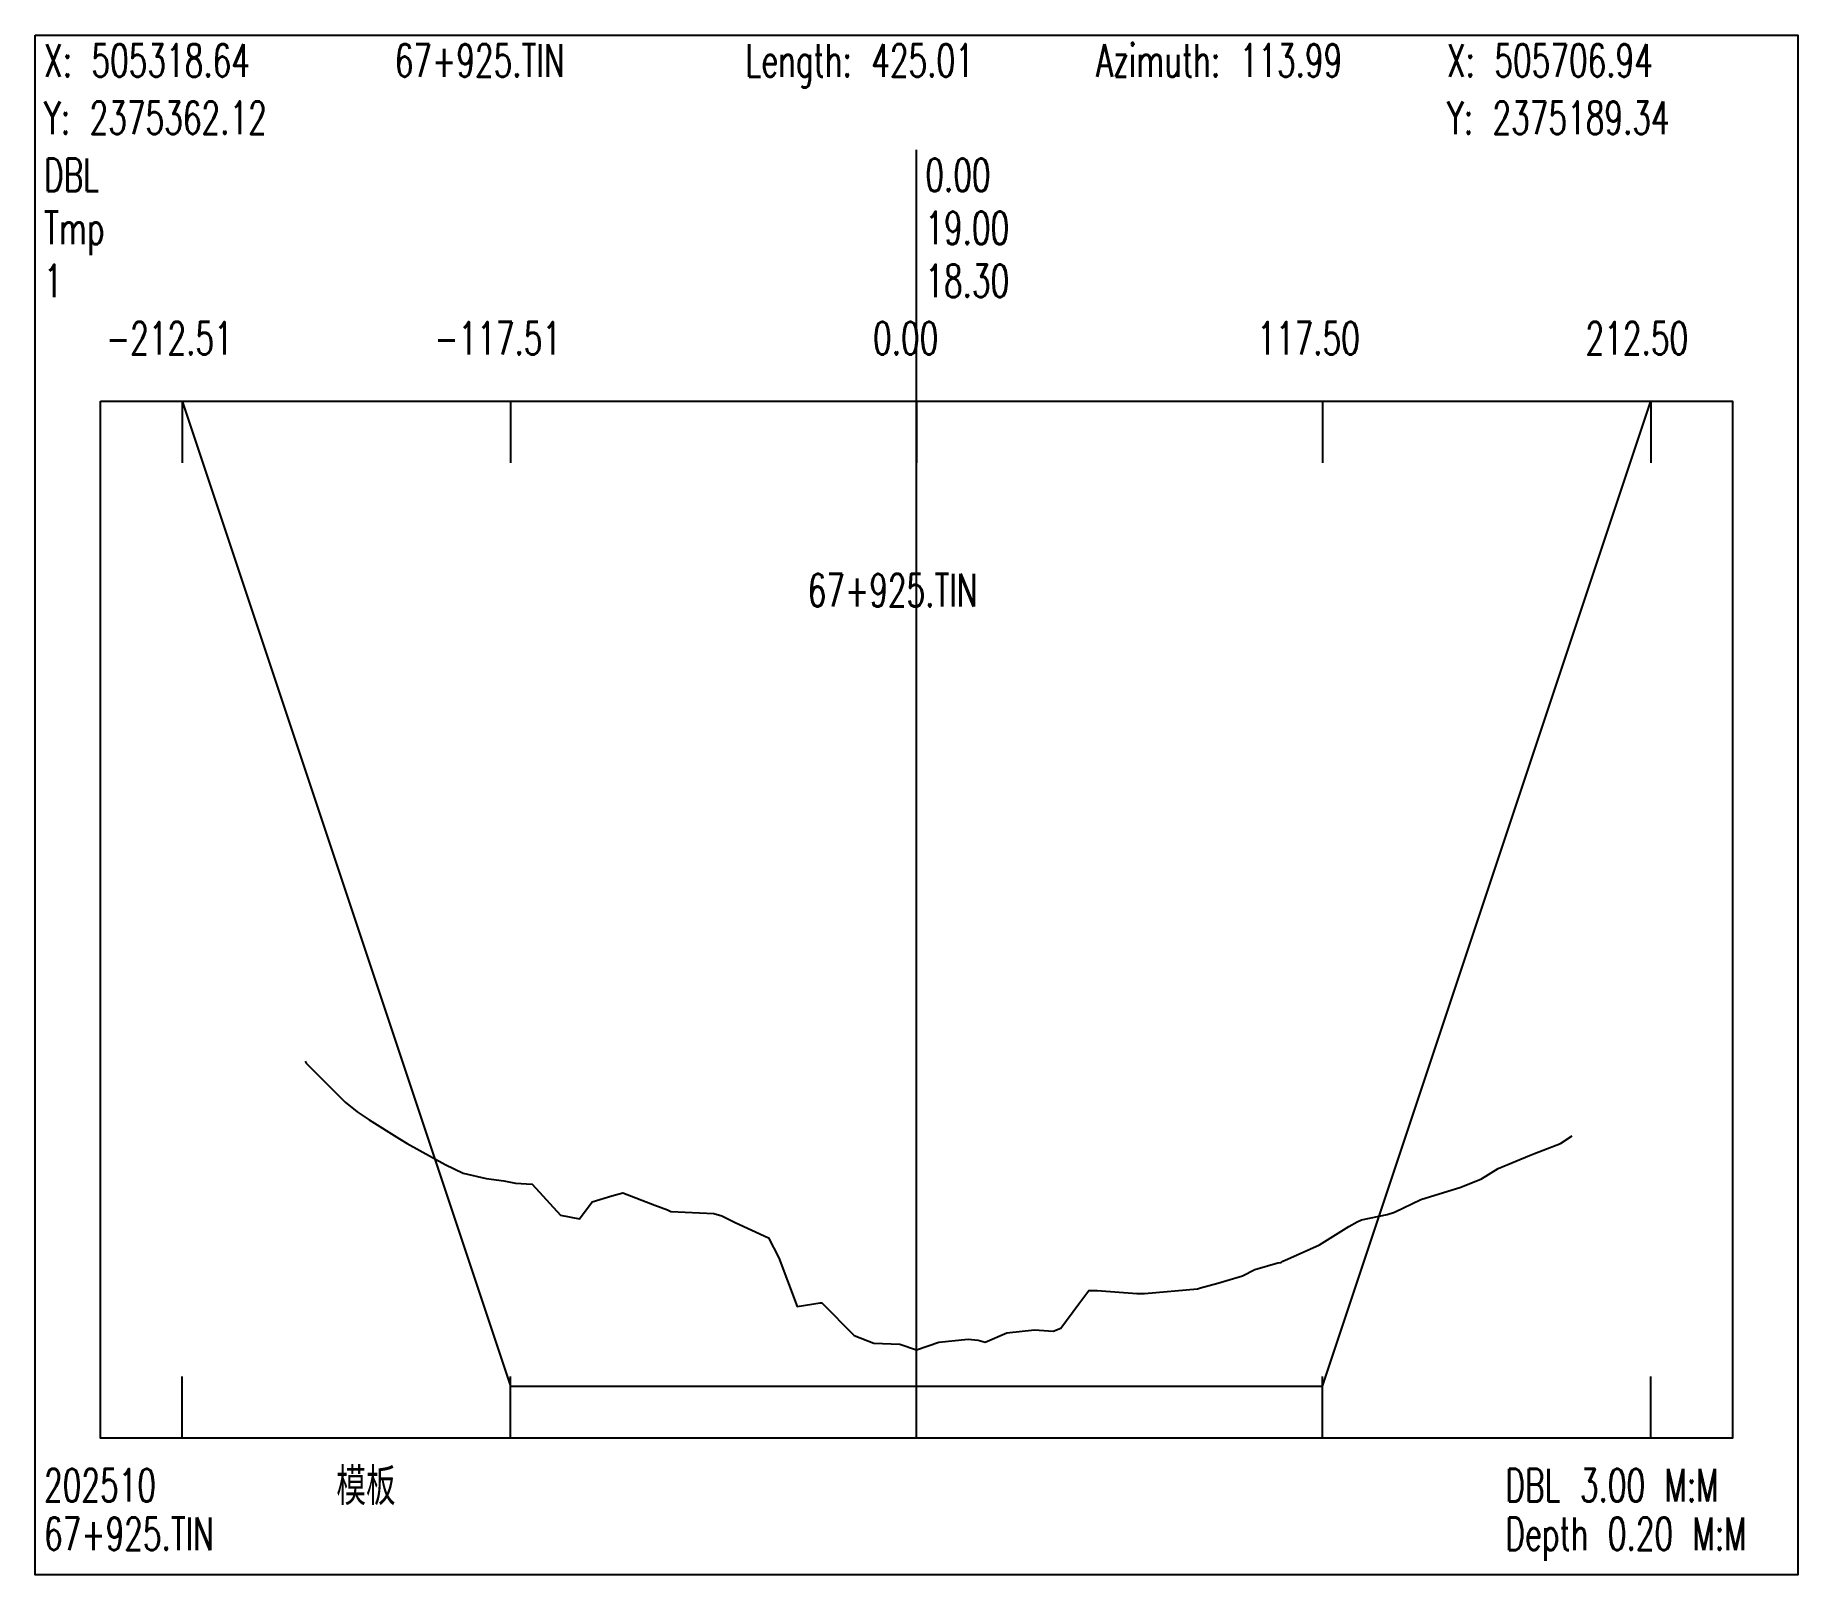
# Model space of a CAD drawing. Extents: x 1 to 171, y -4306 to 0.
# Drawn here: x 1 to 171, y -1187.8 to -1039.3 of the extents above; entities that cross this region are included whole.
import ezdxf

# ---------------------------------------------------------------- set-up
doc = ezdxf.new("R2010")
doc.units = 0
doc.header["$MEASUREMENT"] = 0
doc.layers.add('LABELS', color=7, linetype='Continuous')
doc.layers.add('XSECTION', color=7, linetype='Continuous')
doc.styles.get("Standard").update_dxf_attribs({"font": 'txt.shx'})

msp = doc.modelspace()

# ---------------------------------------------------------------- texts
at = {"layer": 'LABELS', "color": 0, "width": 0.666667}
for s, height, p in [('X: 505318.64', 3.1482, (1.85, -1043.34)), ('67+925.TIN', 3.148, (35.68, -1043.34)), ('Length: 425.01', 3.1482, (69.51, -1043.34)), ('Azimuth: 113.99', 3.1482, (103.34, -1043.34)), ('X: 505706.94', 3.1482, (137.17, -1043.34)), ('Y: 2375362.12', 3.1482, (1.85, -1048.87)), ('Y: 2375189.34', 3.1482, (137.17, -1048.87)), ('DBL', 3.148, (1.85, -1054.39)), ('0.00', 3.148, (86.85, -1054.39)), ('0.00', 3.148, (86.85, -1054.39)), ('Tmp', 3.148, (1.85, -1059.5)), ('19.00', 3.148, (86.85, -1059.5)), ('19.00', 3.148, (86.85, -1059.5)), ('-212.51', 3.148, (7.82, -1070.13)), ('-117.51', 3.148, (39.49, -1070.13)), ('0.00', 3.148, (81.81, -1070.13)), ('117.50', 3.148, (118.87, -1070.13)), ('212.50', 3.148, (150.54, -1070.13)), ('67+925.TIN', 3.148, (75.51, -1094.44)), ('模板', 3.148, (30.04, -1180.75)), ('DBL 3.00 M:M', 3.1482, (142.81, -1180.75)), ('67+925.TIN', 3.148, (1.85, -1185.43)), ('Depth 0.20 M:M', 3.1482, (142.81, -1185.43))]:
    msp.add_text(s, height=height, dxfattribs=at).set_placement(p)
at = {"layer": 'LABELS', "color": 1, "width": 0.666667}
for s, height, p in [('1', 3.15, (1.85, -1064.6)), ('18.30', 3.148, (86.85, -1064.6)), ('18.30', 3.148, (86.85, -1064.6)), ('202510', 3.148, (1.85, -1180.75))]:
    msp.add_text(s, height=height, dxfattribs=at).set_placement(p)

# ---------------------------------------------------------------- linework, layer by layer
at = {"layer": 'XSECTION', "color": 0, "linetype": 'Continuous'}
for points in [[(1, -1039.34), (171, -1039.34), (171, -1187.81), (1, -1187.81), (1, -1039.34)], [(86, -1174.63), (86, -1050.39)], [(86, -1174.63), (86, -1050.39)], [(7.3, -1074.63), (164.71, -1074.63), (164.71, -1174.63), (7.3, -1174.63), (7.3, -1074.63)], [(15.17, -1074.63), (15.17, -1080.57)], [(15.17, -1074.63), (46.83, -1169.63)], [(15.17, -1074.63), (46.83, -1169.63)], [(46.83, -1074.63), (46.83, -1080.57)], [(86, -1074.63), (86, -1080.57)], [(125.17, -1074.63), (125.17, -1080.57)], [(125.17, -1169.63), (156.84, -1074.63)], [(125.17, -1169.63), (156.84, -1074.63)], [(156.84, -1074.63), (156.84, -1080.57)], [(15.17, -1174.63), (15.17, -1168.69)], [(46.83, -1174.63), (46.83, -1168.69)], [(86, -1174.63), (86, -1168.69)], [(125.17, -1174.63), (125.17, -1168.69)], [(156.84, -1174.63), (156.84, -1168.69)], [(46.83, -1169.63), (86, -1169.63)], [(46.83, -1169.63), (46.83, -1169.63)], [(46.83, -1169.63), (86, -1169.63)], [(86, -1169.63), (125.17, -1169.63)], [(86, -1169.63), (125.17, -1169.63)], [(125.17, -1169.63), (125.17, -1169.63)]]:
    msp.add_lwpolyline(points, dxfattribs=at)
at = {"layer": 'XSECTION', "color": 1, "linetype": 'Continuous'}
msp.add_lwpolyline([(27.05, -1138.28), (27.12, -1138.48), (27.18, -1138.53), (30.9, -1142.23), (32.05, -1143.18), (33.21, -1143.93), (36.14, -1145.78), (36.88, -1146.23), (40.55, -1148.23), (42.29, -1149.08), (44.49, -1149.58), (46.21, -1149.83), (47.33, -1150.03), (48.93, -1150.13), (51.67, -1153.13), (53.48, -1153.48), (54.72, -1151.83), (56.61, -1151.28), (57.66, -1150.98), (60.75, -1152.18), (61.97, -1152.63), (62.3, -1152.78), (66.44, -1152.98), (67.24, -1153.18), (68.52, -1153.83), (71.72, -1155.33), (72.72, -1157.23), (74.49, -1161.93), (76.71, -1161.58), (76.77, -1161.58), (76.88, -1161.58), (79.98, -1164.73), (81.87, -1165.48), (84.4, -1165.58), (86.01, -1166.13), (88.15, -1165.38), (90.98, -1165.08), (91.96, -1165.18), (92.61, -1165.38), (94.71, -1164.48), (97.39, -1164.18), (99.18, -1164.33), (99.92, -1164.03), (101.65, -1161.68), (102.62, -1160.38), (103.44, -1160.38), (107.24, -1160.68), (107.99, -1160.68), (113.12, -1160.23), (113.4, -1160.13), (115.07, -1159.68), (117.46, -1158.98), (118.62, -1158.38), (120.85, -1157.73), (121.16, -1157.68), (121.34, -1157.58), (121.78, -1157.38), (124.86, -1155.98), (127.69, -1154.23), (128.5, -1153.78), (128.92, -1153.58), (131.4, -1153.08), (132.1, -1152.83), (134.66, -1151.63), (138.51, -1150.43), (140.51, -1149.63), (142.1, -1148.63), (145.12, -1147.38), (145.61, -1147.18), (148.13, -1146.23), (149.25, -1145.48)], dxfattribs=at)

msp.set_redraw_order([(e.dxf.handle, doc.entitydb.next_handle()) for e in msp.query("TEXT MTEXT ATTDEF DIMENSION ARC_DIMENSION")])  # texts and dimensions are drawn at this point

doc.saveas('drawing.dxf')
